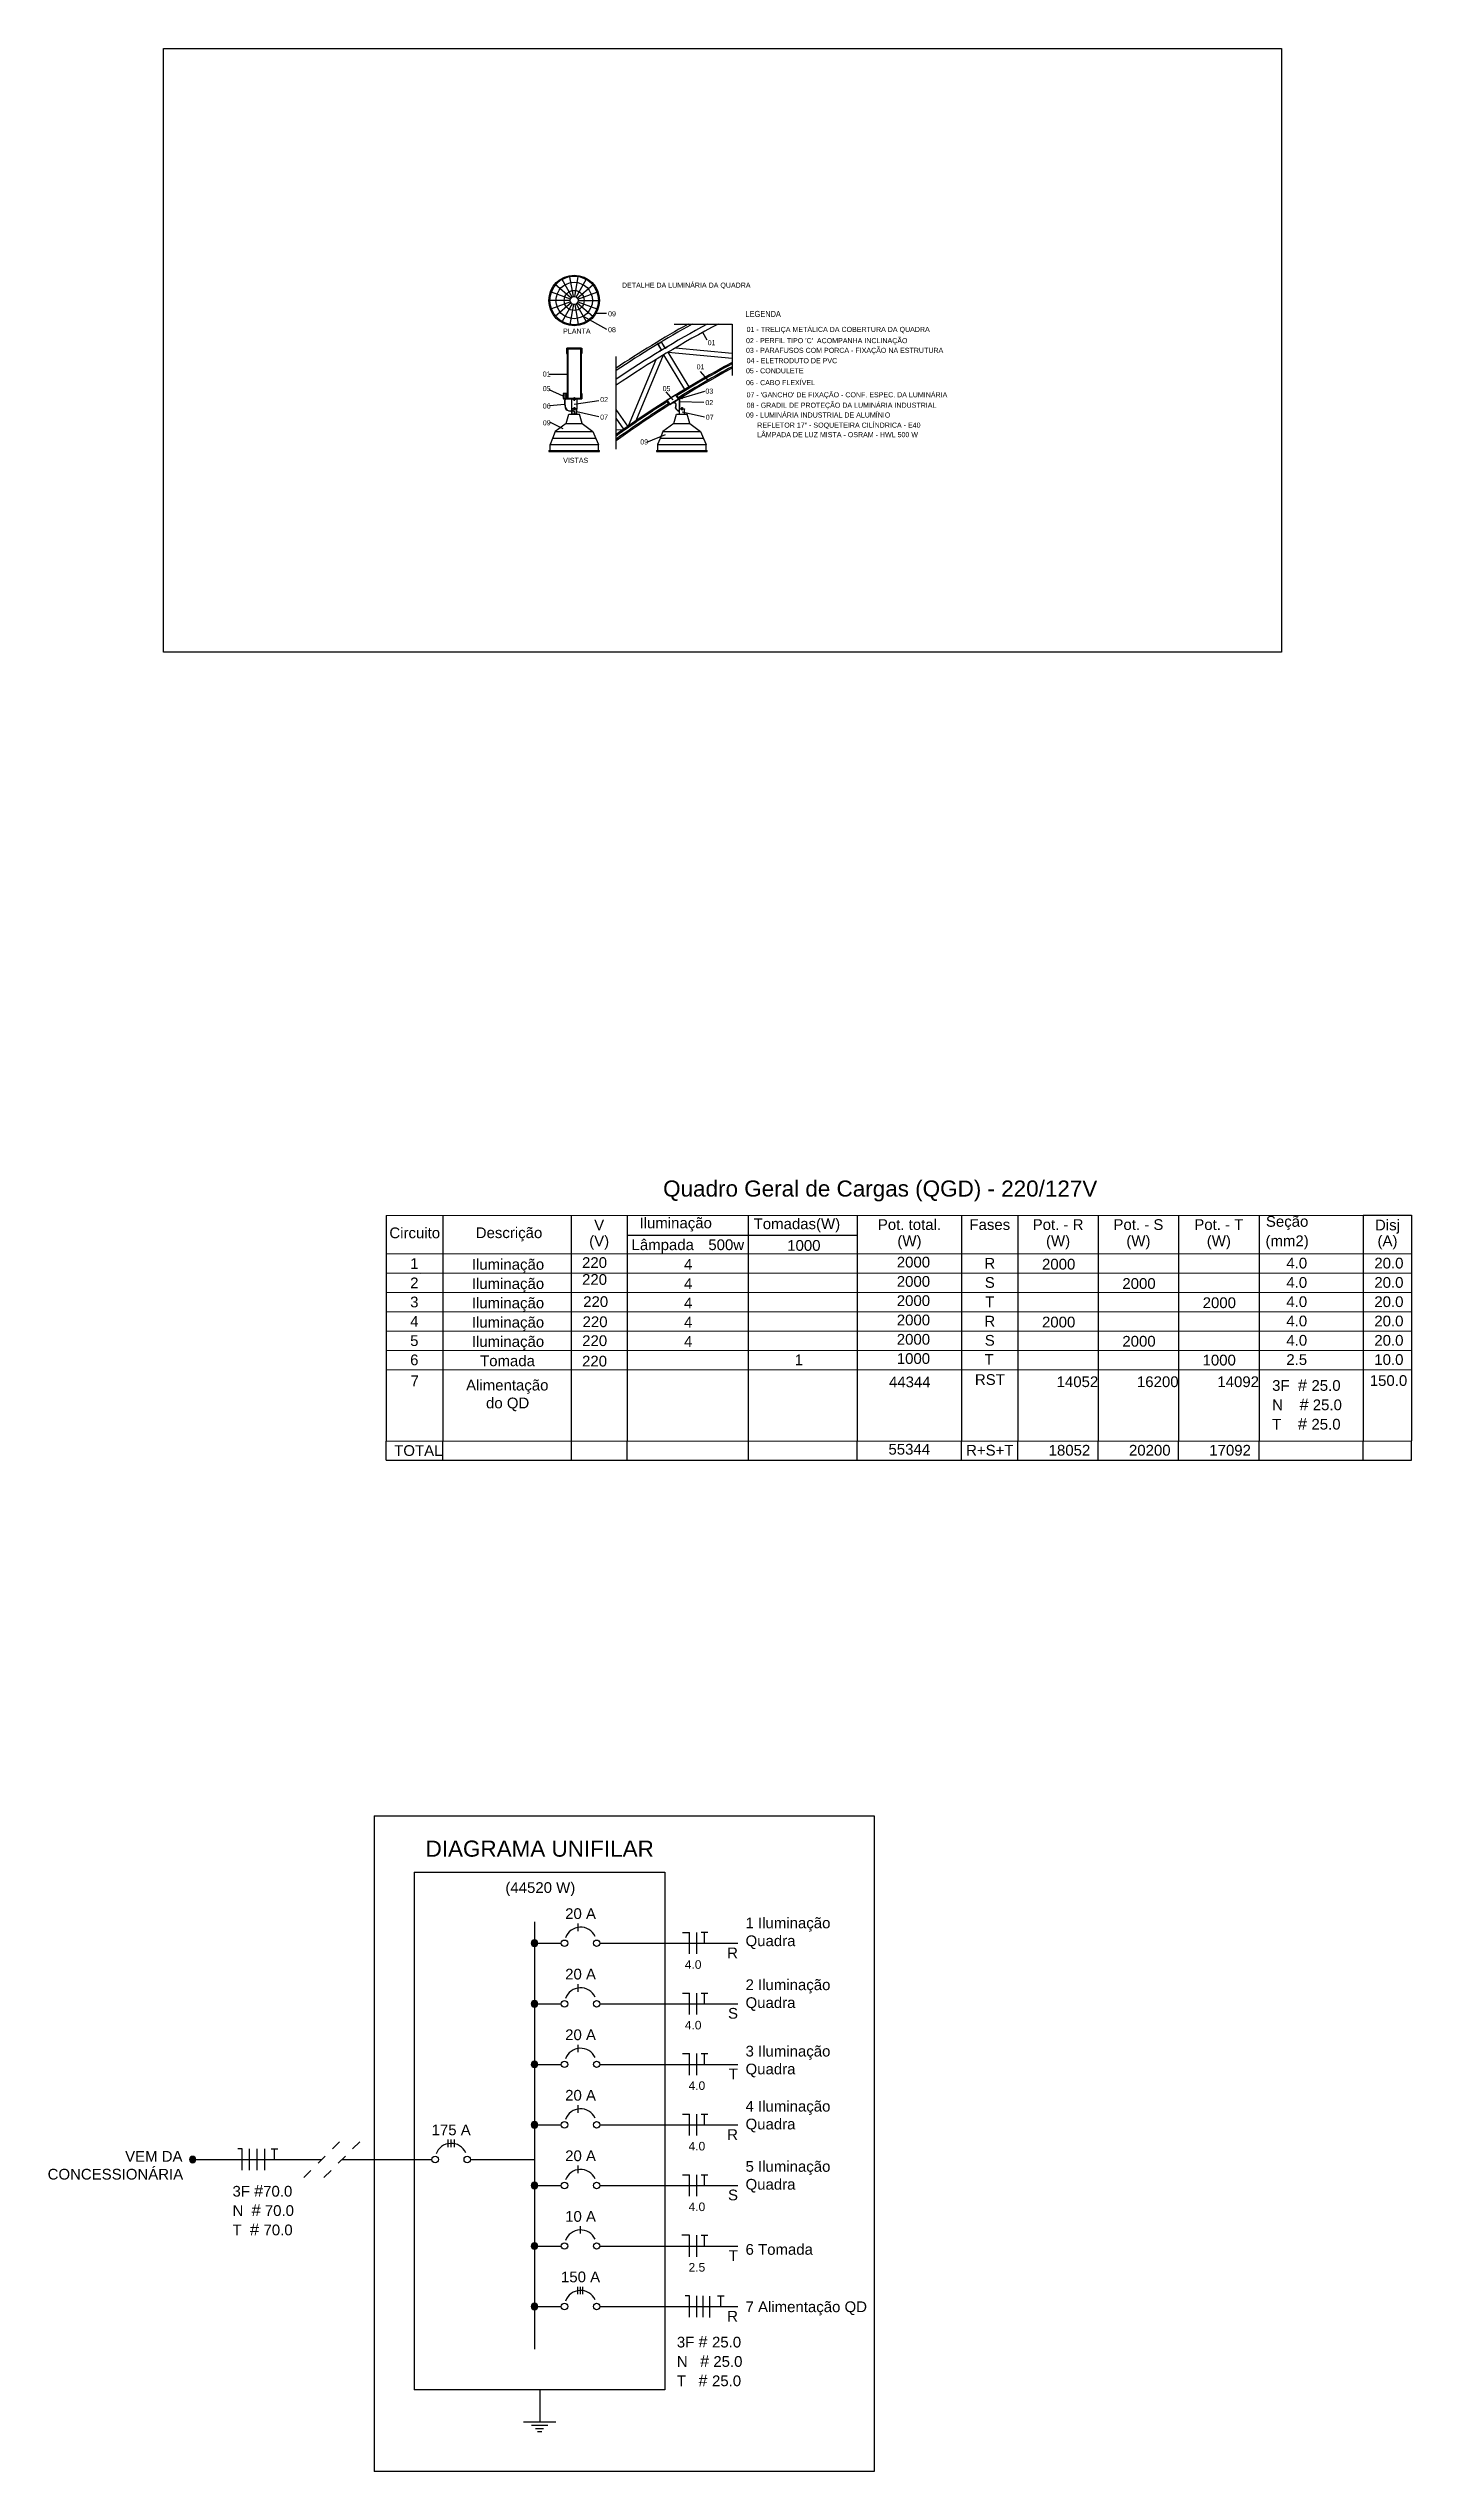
# Model space of a CAD drawing. Header units: inches. Extents: x 3 to 194, y 29 to 128.
# Drawn here: x 107.73 to 121.2, y 70.14 to 94.08 of the extents above; entities that cross this region are included whole.
import ezdxf

# ---------------------------------------------------------------- set-up
doc = ezdxf.new("R2010")
doc.units = ezdxf.units.IN
doc.header["$MEASUREMENT"] = 0
for name, pattern in [('CONTINU', [0]), ('DASHDOT2', [0.5, 0.25, -0.125, 0, -0.125]), ('DASHED', [0.75, 0.5, -0.25]), ('HIDDEN', [0.375, 0.25, -0.125])]:
    doc.linetypes.add(name, pattern=pattern)
for name, color, linetype in [('cobertura', 4, 'Continuous'), ('COTA', 1, 'Continuous'), ('COTAS', 1, 'Continuous'), ('DI-Barramento', 6, 'Continuous'), ('DI-Disjuntor', 1, 'Continuous'), ('DI-Fios', 3, 'Continuous'), ('DI-Linhas_do_diagrama', 9, 'Continuous'), ('DI-Linhas_do_quadro', 1, 'Continuous'), ('DI-Textos_do_diagrama', 7, 'Continuous'), ('DI-Textos_do_quadro', 2, 'Continuous'), ('DI-Título_do_quadro', 1, 'Continuous'), ('EL-Condutos', 2, 'Continuous'), ('EST-MET-VISTA1', 1, 'Continuous'), ('HACHURA', 1, 'Continuous'), ('LUMINÁRIA QUADRA', 1, 'Continuous'), ('OBSERVAÇÕES', 2, 'Continuous'), ('P-SIMBOL', 5, 'Continuous')]:
    doc.layers.add(name, color=color, linetype=linetype)
doc.layers.add('VP', color=9, linetype='Continuous', plot=False)
doc.styles.add('ARIAL', font='arial.ttf')
doc.styles.add('AVELAR', font='arial.ttf')

msp = doc.modelspace()

# ---------------------------------------------------------------- texts
at = {"layer": 'DI-Textos_do_diagrama', "color": 3, "insert": (111.345, 75.822), "char_height": 0.1059, "width": 2.47661, "attachment_point": 7, "line_spacing_factor": 0.9, "style": 'ARIAL'}
msp.add_mtext('\\pi0.90013;(44520 W)', dxfattribs=at)
at = {"layer": 'DI-Textos_do_diagrama', "color": 2, "line_spacing_factor": 0.9, "style": 'ARIAL'}
for s, insert, char_height, width, attachment_point in [('20 A', (112.988, 75.595), 0.1059, 0.61358, 8), ('4.0', (114.101, 75.103), 0.0847, 0.32838, 8), ('R', (114.544, 75.208), 0.106, 0.21519, 9), ('20 A', (112.988, 74.997), 0.1059, 0.61358, 8), ('S', (114.544, 74.61), 0.106, 0.19919, 9), ('20 A', (112.988, 74.398), 0.1059, 0.61358, 8), ('4.0', (114.101, 74.504), 0.0847, 0.32838, 8), ('4.0', (114.138, 73.906), 0.0847, 0.13135, 8), ('T', (114.544, 74.012), 0.106, 0.19919, 9), ('20 A', (112.988, 73.8), 0.1059, 0.61358, 8), ('175 A', (111.709, 73.458), 0.1059, 0.61358, 8), ('R', (114.544, 73.413), 0.106, 0.18175, 9), ('20 A', (112.988, 73.202), 0.1059, 0.61358, 8), ('4.0', (114.138, 73.308), 0.0847, 0.13135, 8), ('4.0', (114.138, 72.709), 0.0847, 0.13135, 8), ('S', (114.544, 72.815), 0.106, 0.19919, 9), ('10 A', (112.988, 72.603), 0.1059, 0.61358, 8), ('T', (114.544, 72.217), 0.106, 0.18175, 9), ('150 A', (112.988, 72.005), 0.1059, 0.61358, 8), ('2.5', (114.138, 72.111), 0.0847, 0.13135, 8), ('R', (114.544, 71.618), 0.106, 0.21519, 9)]:
    msp.add_mtext(s, dxfattribs=dict(at, insert=insert, char_height=char_height, width=width, attachment_point=attachment_point))
at = {"layer": 'DI-Textos_do_diagrama', "color": 2, "char_height": 0.1059, "attachment_point": 7, "style": 'ARIAL'}
for s, insert in [('1 Iluminação\\PQuadra', (114.619, 75.299)), ('2 Iluminação\\PQuadra', (114.619, 74.688)), ('3 Iluminação\\PQuadra', (114.619, 74.032)), ('4 Iluminação\\PQuadra', (114.619, 73.488)), ('5 Iluminação\\PQuadra', (114.619, 72.893)), ('6 Tomada', (114.619, 72.277)), ('\\pt0.2118;7 Alimentação QD', (114.619, 71.679))]:
    msp.add_mtext_dynamic_manual_height_columns(s, width=3.55766, gutter_width=1, heights=[0], dxfattribs=dict(at, insert=insert))
at = {"layer": 'DI-Textos_do_quadro', "linetype": 'CONTINU', "style": 'ARIAL'}
for s, p in [('Iluminação', (113.571, 82.422)), ('220', (113.003, 82.03)), ('Lâmpada', (113.492, 82.206)), ('220', (113.003, 81.863)), ('220', (113.014, 81.644)), ('220', (113.008, 81.445)), ('220', (113.004, 81.258)), ('220', (113.003, 81.056))]:
    msp.add_text(s, height=0.1059, dxfattribs=at).set_placement(p)
at = {"layer": 'DI-Textos_do_quadro', "line_spacing_factor": 0.9, "style": 'ARIAL'}
for s, insert, char_height, width, attachment_point in [('Circuito', (111.349, 82.322), 0.1059, 0.56133, 8), ('Descrição', (112.281, 82.292), 0.1059, 1.22824, 8), ('V', (113.172, 82.401), 0.106, 0.19919, 8), ('Pot. total.', (116.239, 82.404), 0.1059, 1.2606, 8), ('Fases', (117.033, 82.404), 0.1059, 0.81277, 8), ('Pot. - R', (117.708, 82.404), 0.1059, 1.01051, 8), ('Pot. - S', (118.502, 82.404), 0.1059, 0.99452, 8), ('Pot. - T', (119.297, 82.404), 0.1059, 0.97707, 8), ('Seção', (119.972, 82.404), 0.1059, 0.84621, 8), ('Disj', (120.964, 82.369), 0.1059, 0.49726, 8), ('(V)', (113.172, 82.211), 0.1059, 0.39694, 8), ('2000', (116.443, 82.033), 0.1059, 0.49726, 9), ('(W)', (116.239, 82.213), 0.1059, 0.47836, 8), ('R', (117.033, 82.023), 0.106, 0.21519, 8), ('(W)', (117.708, 82.213), 0.1059, 0.47836, 8), ('(W)', (118.502, 82.213), 0.1059, 0.47836, 8), ('(W)', (119.297, 82.213), 0.1059, 0.47836, 8), ('(mm2)', (119.972, 82.213), 0.1059, 0.86075, 8), ('4.0', (120.17, 82.023), 0.1059, 0.41438, 9), ('20.0', (121.122, 82.023), 0.1059, 0.58014, 9), ('(A)', (120.964, 82.213), 0.1059, 0.39694, 8), ('2', (111.345, 81.829), 0.106, 0.16575, 8), ('1', (111.345, 82.02), 0.106, 0.16575, 8), ('2000', (116.443, 81.842), 0.1059, 0.49726, 9), ('S', (117.033, 81.832), 0.106, 0.19919, 8), ('4.0', (120.17, 81.832), 0.1059, 0.41438, 9), ('20.0', (121.122, 81.832), 0.1059, 0.58014, 9), ('3', (111.345, 81.639), 0.106, 0.16575, 8), ('2000', (116.443, 81.652), 0.1059, 0.66301, 9), ('T', (117.033, 81.642), 0.106, 0.19919, 8), ('4.0', (120.17, 81.642), 0.1059, 0.16575, 9), ('20.0', (121.122, 81.642), 0.1059, 0.58014, 9), ('4', (111.345, 81.448), 0.106, 0.16575, 8), ('2000', (116.443, 81.461), 0.1059, 0.66301, 9), ('R', (117.033, 81.451), 0.106, 0.18175, 8), ('4.0', (120.17, 81.451), 0.1059, 0.16575, 9), ('20.0', (121.122, 81.451), 0.1059, 0.58014, 9), ('5', (111.345, 81.257), 0.106, 0.16575, 8), ('6', (111.345, 81.067), 0.106, 0.16575, 8), ('2000', (116.443, 81.27), 0.1059, 0.66301, 9), ('1000', (116.443, 81.08), 0.1059, 0.66301, 9), ('  T', (116.985, 81.073), 0.1059, 0.3555, 8), ('S', (117.033, 81.26), 0.106, 0.19919, 8), ('4.0', (120.17, 81.26), 0.1059, 0.16575, 9), ('2.5', (120.17, 81.07), 0.1059, 0.16575, 9), ('20.0', (121.122, 81.26), 0.1059, 0.58014, 9), ('10.0', (121.122, 81.07), 0.1059, 0.58014, 9), ('14052', (118.105, 80.851), 0.1059, 0.79425, 9), ('16200', (118.899, 80.851), 0.1059, 0.79425, 9), ('14092', (119.694, 80.851), 0.1059, 0.79425, 9), ('TOTAL', (111.146, 80.171), 0.1059, 0.95962, 7), ('55344', (116.443, 80.184), 0.1059, 0.82877, 9), ('R+S+T', (117.033, 80.174), 0.1059, 0.94508, 8), ('18052', (118.026, 80.174), 0.1059, 0.82877, 9), ('20200', (118.82, 80.174), 0.1059, 0.82877, 9), ('17092', (119.614, 80.174), 0.1059, 0.82877, 9)]:
    msp.add_mtext(s, dxfattribs=dict(at, insert=insert, char_height=char_height, width=width, attachment_point=attachment_point))
at = {"layer": 'DI-Textos_do_quadro', "linetype": 'CONTINU', "attachment_point": 1, "style": 'ARIAL'}
for s, width, gutter_width, heights, insert, char_height in [('{\\f@Arial Unicode MS|b0|i0|c0|p34;Tomadas(W) }', 1.54884, 1, [0], (114.699, 82.519), 0.1059), ('500w{\\C0; \\P} ', 0.61011, 1, [0], (114.251, 82.312), 0.1059), ('\\pi0.38578;1000', 1.07749, 1, [0], (114.645, 82.305), 0.1059), ('\\pi0.28496;Iluminação', 1.26608, 1, [0.19], (111.628, 82.118), 0.1059), ('\\pi0.28496;Iluminação', 1.26608, 1, [0.19], (111.628, 81.928), 0.1059), ('\\pi0.56103;4', 1.19531, 1, [0], (113.45, 82.119), 0.1059), ('\\pi0.56103;4', 1.19531, 1, [0], (113.45, 81.928), 0.1059), ('\\pi0.23822;2000', 0.79414, 1, [0], (117.311, 82.12), 0.1059), ('\\pi0.23828;2000', 0.79425, 1, [0], (118.105, 81.929), 0.1059), ('\\pi0.28496;Iluminação', 1.26608, 1, [0.19], (111.628, 81.737), 0.1059), ('\\pi0.56103;4', 1.19531, 1, [0], (113.45, 81.737), 0.1059), ('\\pi0.23828;2000', 0.79425, 1, [0], (118.899, 81.739), 0.1059), ('\\pi0.28496;Iluminação', 1.26608, 1, [0.19], (111.628, 81.546), 0.1059), ('\\pi0.56103;4', 1.19531, 1, [0], (113.45, 81.547), 0.1059), ('\\pi0.23822;2000', 0.79414, 1, [0], (117.311, 81.548), 0.1059), ('\\pi0.28496;Iluminação', 1.26608, 1, [0.19], (111.628, 81.356), 0.1059), ('\\pi0.36658;Tomada', 1.26613, 1, [0.19], (111.628, 81.165), 0.1059), ('\\pi0.56103;4', 1.19531, 1, [0], (113.45, 81.356), 0.1059), ('1', 0.70366, 1, [0], (115.105, 81.175), 0.106), ('\\pi0.23828;2000', 0.79425, 1, [0], (118.105, 81.358), 0.1059), ('\\pi0.24416;1000', 0.79425, 1, [0], (118.892, 81.172), 0.1059), ('7 ', 0.66861, 1, [0], (111.308, 80.967), 0.1059), ('\\pi0.22879;Alimentação\\P\\pi0.42578;do QD', 1.26621, 1.412, [0.448], (111.628, 80.925), 0.1059), ('RST', 0.73367, 1, [0], (116.886, 80.98), 0.1059), ('3F  {\\H1.0833x;# }25.0\\PN    {\\H1.0833x;#} 25.0\\PT    {\\H1.0833x;# }25.0', 1.31304, 1, [0], (119.824, 80.93), 0.1059), ('150.0', 0.51774, 1, [0], (120.789, 80.97), 0.1059), ('\\pi0.50349;VEM DA\\P\\pi-0.26251;CONCESSIONÁRIA', 1.07027, 1, [0], (107.983, 73.304), 0.1059), ('3F {\\H1.0833x;#}70.0\\PN  {\\H1.0833x;#} 70.0\\PT  {\\H1.0833x;# }70.0', 1.31304, 1, [0], (109.548, 72.968), 0.1059), ('3F {\\H1.0833x;# }25.0\\PN   {\\H1.0833x;#} 25.0\\PT   {\\H1.0833x;# }25.0', 1.31304, 1, [0], (113.94, 71.477), 0.1059)]:
    msp.add_mtext_dynamic_manual_height_columns(s, width=width, gutter_width=gutter_width, heights=heights, dxfattribs=dict(at, insert=insert, char_height=char_height))
at = {"layer": 'DI-Textos_do_quadro', "insert": (116.448, 80.849), "char_height": 0.1059, "attachment_point": 9, "style": 'ARIAL'}
msp.add_mtext_dynamic_manual_height_columns('44344 ', width=1.02416, gutter_width=1, heights=[0], dxfattribs=at)
at = {"layer": 'DI-Título_do_quadro', "color": 3, "insert": (115.95, 82.687), "char_height": 0.15885, "width": 9.7631, "attachment_point": 8, "line_spacing_factor": 0.9, "style": 'ARIAL'}
msp.add_mtext('Quadro Geral de Cargas (QGD) - 220/127V', dxfattribs=at)
at = {"layer": 'DI-Título_do_quadro', "color": 3, "insert": (112.584, 76.21), "char_height": 0.15885, "attachment_point": 8, "style": 'ARIAL'}
msp.add_mtext_dynamic_manual_height_columns('DIAGRAMA UNIFILAR', width=8.96026, gutter_width=1, heights=[0], dxfattribs=at)
at = {"layer": 'OBSERVAÇÕES', "color": 2, "style": 'AVELAR', "width": 0.8}
for s, height, p in [('DETALHE DA LUMINÁRIA DA QUADRA ', 0.05, (113.397, 91.716)), ('09', 0.05, (113.26, 91.433)), ('LEGENDA ', 0.06, (114.618, 91.427)), ('PLANTA ', 0.05, (112.816, 91.262)), ('08', 0.05, (113.26, 91.276)), ("02 - PERFIL TIPO 'C'  ACOMPANHA INCLINAÇÃO", 0.05, (114.623, 91.168)), ('01 - TRELIÇA METÁLICA DA COBERTURA DA QUADRA', 0.05, (114.629, 91.279)), ('01', 0.05, (114.244, 91.148)), ('03 - PARAFUSOS COM PORCA - FIXAÇÃO NA ESTRUTURA', 0.05, (114.623, 91.072)), ('04 - ELETRODUTO DE PVC', 0.05, (114.629, 90.97)), ('01', 0.05, (112.615, 90.838)), ('01', 0.05, (114.135, 90.909)), ('05 - CONDULETE ', 0.05, (114.623, 90.87)), ('06 - CABO FLEXÍVEL ', 0.05, (114.623, 90.753)), ('05', 0.05, (112.615, 90.694)), ('06', 0.05, (112.615, 90.522)), ('02', 0.05, (113.182, 90.586)), ('05', 0.05, (113.799, 90.694)), ('03', 0.05, (114.222, 90.669)), ('02', 0.05, (114.222, 90.556)), ("07 - 'GANCHO' DE FIXAÇÃO - CONF. ESPEC. DA LUMINÁRIA  ", 0.05, (114.629, 90.633)), ('08 - GRADIL DE PROTEÇÃO DA LUMINÁRIA INDUSTRIAL ', 0.05, (114.629, 90.53)), ('09', 0.05, (112.615, 90.356)), ('07', 0.05, (113.182, 90.412)), ('07', 0.05, (114.226, 90.411)), ('09 - LUMINÁRIA INDUSTRIAL DE ALUMÍNIO', 0.05, (114.623, 90.433)), ('REFLETOR 17" - SOQUETEIRA CILÍNDRICA - E40', 0.05, (114.734, 90.333)), ('LÂMPADA DE LUZ MISTA - OSRAM - HWL 500 W   ', 0.05, (114.734, 90.239)), ('VISTAS', 0.05, (112.816, 89.985)), ('09', 0.05, (113.578, 90.167))]:
    msp.add_text(s, height=height, dxfattribs=at).set_placement(p)

# ---------------------------------------------------------------- hatches: boundary and pattern name
at = {"layer": 'DI-Linhas_do_diagrama', "linetype": 'Continuous'}
for points in [[(112.564, 75.357), (112.564, 75.359), (112.564, 75.362), (112.563, 75.365), (112.562, 75.367), (112.561, 75.37), (112.56, 75.372), (112.559, 75.375), (112.557, 75.377), (112.555, 75.379), (112.553, 75.381), (112.551, 75.383), (112.549, 75.384), (112.546, 75.385), (112.544, 75.386), (112.541, 75.387), (112.538, 75.388), (112.535, 75.388), (112.533, 75.388), (112.53, 75.388), (112.527, 75.388), (112.524, 75.387), (112.522, 75.386), (112.519, 75.385), (112.517, 75.384), (112.514, 75.383), (112.512, 75.381), (112.51, 75.379), (112.508, 75.377), (112.507, 75.375), (112.505, 75.372), (112.504, 75.37), (112.503, 75.367), (112.502, 75.365), (112.501, 75.362), (112.501, 75.359), (112.501, 75.357), (112.533, 75.357)], [(112.501, 75.357), (112.501, 75.354), (112.501, 75.351), (112.502, 75.348), (112.503, 75.346), (112.504, 75.343), (112.505, 75.341), (112.507, 75.338), (112.508, 75.336), (112.51, 75.334), (112.512, 75.332), (112.514, 75.331), (112.517, 75.329), (112.519, 75.328), (112.522, 75.327), (112.524, 75.326), (112.527, 75.325), (112.53, 75.325), (112.533, 75.325), (112.535, 75.325), (112.538, 75.325), (112.541, 75.326), (112.544, 75.327), (112.546, 75.328), (112.549, 75.329), (112.551, 75.331), (112.553, 75.332), (112.555, 75.334), (112.557, 75.336), (112.559, 75.338), (112.56, 75.341), (112.561, 75.343), (112.562, 75.346), (112.563, 75.348), (112.564, 75.351), (112.564, 75.354), (112.564, 75.357), (112.533, 75.357)], [(112.564, 74.758), (112.564, 74.761), (112.564, 74.764), (112.563, 74.766), (112.562, 74.769), (112.561, 74.772), (112.56, 74.774), (112.559, 74.776), (112.557, 74.779), (112.555, 74.781), (112.553, 74.783), (112.551, 74.784), (112.549, 74.786), (112.546, 74.787), (112.544, 74.788), (112.541, 74.789), (112.538, 74.79), (112.535, 74.79), (112.533, 74.79), (112.53, 74.79), (112.527, 74.79), (112.524, 74.789), (112.522, 74.788), (112.519, 74.787), (112.517, 74.786), (112.514, 74.784), (112.512, 74.783), (112.51, 74.781), (112.508, 74.779), (112.507, 74.776), (112.505, 74.774), (112.504, 74.772), (112.503, 74.769), (112.502, 74.766), (112.501, 74.764), (112.501, 74.761), (112.501, 74.758), (112.533, 74.758)], [(112.501, 74.758), (112.501, 74.755), (112.501, 74.753), (112.502, 74.75), (112.503, 74.747), (112.504, 74.745), (112.505, 74.742), (112.507, 74.74), (112.508, 74.738), (112.51, 74.736), (112.512, 74.734), (112.514, 74.732), (112.517, 74.731), (112.519, 74.729), (112.522, 74.728), (112.524, 74.728), (112.527, 74.727), (112.53, 74.727), (112.533, 74.726), (112.535, 74.727), (112.538, 74.727), (112.541, 74.728), (112.544, 74.728), (112.546, 74.729), (112.549, 74.731), (112.551, 74.732), (112.553, 74.734), (112.555, 74.736), (112.557, 74.738), (112.559, 74.74), (112.56, 74.742), (112.561, 74.745), (112.562, 74.747), (112.563, 74.75), (112.564, 74.753), (112.564, 74.755), (112.564, 74.758), (112.533, 74.758)], [(112.564, 74.16), (112.564, 74.163), (112.564, 74.165), (112.563, 74.168), (112.562, 74.171), (112.561, 74.173), (112.56, 74.176), (112.559, 74.178), (112.557, 74.18), (112.555, 74.182), (112.553, 74.184), (112.551, 74.186), (112.549, 74.187), (112.546, 74.189), (112.544, 74.19), (112.541, 74.191), (112.538, 74.191), (112.535, 74.192), (112.533, 74.192), (112.53, 74.192), (112.527, 74.191), (112.524, 74.191), (112.522, 74.19), (112.519, 74.189), (112.517, 74.187), (112.514, 74.186), (112.512, 74.184), (112.51, 74.182), (112.508, 74.18), (112.507, 74.178), (112.505, 74.176), (112.504, 74.173), (112.503, 74.171), (112.502, 74.168), (112.501, 74.165), (112.501, 74.163), (112.501, 74.16), (112.533, 74.16)], [(112.501, 74.16), (112.501, 74.157), (112.501, 74.154), (112.502, 74.152), (112.503, 74.149), (112.504, 74.147), (112.505, 74.144), (112.507, 74.142), (112.508, 74.14), (112.51, 74.137), (112.512, 74.136), (112.514, 74.134), (112.517, 74.132), (112.519, 74.131), (112.522, 74.13), (112.524, 74.129), (112.527, 74.129), (112.53, 74.128), (112.533, 74.128), (112.535, 74.128), (112.538, 74.129), (112.541, 74.129), (112.544, 74.13), (112.546, 74.131), (112.549, 74.132), (112.551, 74.134), (112.553, 74.136), (112.555, 74.137), (112.557, 74.14), (112.559, 74.142), (112.56, 74.144), (112.561, 74.147), (112.562, 74.149), (112.563, 74.152), (112.564, 74.154), (112.564, 74.157), (112.564, 74.16), (112.533, 74.16)], [(112.564, 73.562), (112.564, 73.564), (112.564, 73.567), (112.563, 73.57), (112.562, 73.572), (112.561, 73.575), (112.56, 73.577), (112.559, 73.58), (112.557, 73.582), (112.555, 73.584), (112.553, 73.586), (112.551, 73.588), (112.549, 73.589), (112.546, 73.59), (112.544, 73.591), (112.541, 73.592), (112.538, 73.593), (112.535, 73.593), (112.533, 73.593), (112.53, 73.593), (112.527, 73.593), (112.524, 73.592), (112.522, 73.591), (112.519, 73.59), (112.517, 73.589), (112.514, 73.588), (112.512, 73.586), (112.51, 73.584), (112.508, 73.582), (112.507, 73.58), (112.505, 73.577), (112.504, 73.575), (112.503, 73.572), (112.502, 73.57), (112.501, 73.567), (112.501, 73.564), (112.501, 73.562), (112.533, 73.562)], [(112.501, 73.562), (112.501, 73.559), (112.501, 73.556), (112.502, 73.553), (112.503, 73.551), (112.504, 73.548), (112.505, 73.546), (112.507, 73.543), (112.508, 73.541), (112.51, 73.539), (112.512, 73.537), (112.514, 73.536), (112.517, 73.534), (112.519, 73.533), (112.522, 73.532), (112.524, 73.531), (112.527, 73.53), (112.53, 73.53), (112.533, 73.53), (112.535, 73.53), (112.538, 73.53), (112.541, 73.531), (112.544, 73.532), (112.546, 73.533), (112.549, 73.534), (112.551, 73.536), (112.553, 73.537), (112.555, 73.539), (112.557, 73.541), (112.559, 73.543), (112.56, 73.546), (112.561, 73.548), (112.562, 73.551), (112.563, 73.553), (112.564, 73.556), (112.564, 73.559), (112.564, 73.562), (112.533, 73.562)], [(109.186, 73.219), (109.185, 73.222), (109.185, 73.225), (109.184, 73.228), (109.184, 73.23), (109.183, 73.233), (109.181, 73.235), (109.18, 73.238), (109.178, 73.24), (109.176, 73.242), (109.174, 73.244), (109.172, 73.245), (109.17, 73.247), (109.167, 73.248), (109.165, 73.249), (109.162, 73.25), (109.159, 73.251), (109.157, 73.251), (109.154, 73.251), (109.151, 73.251), (109.148, 73.251), (109.146, 73.25), (109.143, 73.249), (109.14, 73.248), (109.138, 73.247), (109.136, 73.245), (109.133, 73.244), (109.131, 73.242), (109.129, 73.24), (109.128, 73.238), (109.126, 73.235), (109.125, 73.233), (109.124, 73.23), (109.123, 73.228), (109.122, 73.225), (109.122, 73.222), (109.122, 73.219), (109.154, 73.219)], [(109.122, 73.219), (109.122, 73.217), (109.122, 73.214), (109.123, 73.211), (109.124, 73.208), (109.125, 73.206), (109.126, 73.203), (109.128, 73.201), (109.129, 73.199), (109.131, 73.197), (109.133, 73.195), (109.136, 73.193), (109.138, 73.192), (109.14, 73.191), (109.143, 73.189), (109.146, 73.189), (109.148, 73.188), (109.151, 73.188), (109.154, 73.188), (109.157, 73.188), (109.159, 73.188), (109.162, 73.189), (109.165, 73.189), (109.167, 73.191), (109.17, 73.192), (109.172, 73.193), (109.174, 73.195), (109.176, 73.197), (109.178, 73.199), (109.18, 73.201), (109.181, 73.203), (109.183, 73.206), (109.184, 73.208), (109.184, 73.211), (109.185, 73.214), (109.185, 73.217), (109.186, 73.219), (109.154, 73.219)], [(112.564, 72.963), (112.564, 72.966), (112.564, 72.969), (112.563, 72.971), (112.562, 72.974), (112.561, 72.977), (112.56, 72.979), (112.559, 72.981), (112.557, 72.984), (112.555, 72.986), (112.553, 72.988), (112.551, 72.989), (112.549, 72.991), (112.546, 72.992), (112.544, 72.993), (112.541, 72.994), (112.538, 72.995), (112.535, 72.995), (112.533, 72.995), (112.53, 72.995), (112.527, 72.995), (112.524, 72.994), (112.522, 72.993), (112.519, 72.992), (112.517, 72.991), (112.514, 72.989), (112.512, 72.988), (112.51, 72.986), (112.508, 72.984), (112.507, 72.981), (112.505, 72.979), (112.504, 72.977), (112.503, 72.974), (112.502, 72.971), (112.501, 72.969), (112.501, 72.966), (112.501, 72.963), (112.533, 72.963)], [(112.501, 72.963), (112.501, 72.96), (112.501, 72.958), (112.502, 72.955), (112.503, 72.952), (112.504, 72.95), (112.505, 72.947), (112.507, 72.945), (112.508, 72.943), (112.51, 72.941), (112.512, 72.939), (112.514, 72.937), (112.517, 72.936), (112.519, 72.934), (112.522, 72.933), (112.524, 72.933), (112.527, 72.932), (112.53, 72.932), (112.533, 72.931), (112.535, 72.932), (112.538, 72.932), (112.541, 72.933), (112.544, 72.933), (112.546, 72.934), (112.549, 72.936), (112.551, 72.937), (112.553, 72.939), (112.555, 72.941), (112.557, 72.943), (112.559, 72.945), (112.56, 72.947), (112.561, 72.95), (112.562, 72.952), (112.563, 72.955), (112.564, 72.958), (112.564, 72.96), (112.564, 72.963), (112.533, 72.963)], [(112.564, 72.365), (112.564, 72.368), (112.564, 72.37), (112.563, 72.373), (112.562, 72.376), (112.561, 72.378), (112.56, 72.381), (112.559, 72.383), (112.557, 72.385), (112.555, 72.387), (112.553, 72.389), (112.551, 72.391), (112.549, 72.392), (112.546, 72.394), (112.544, 72.395), (112.541, 72.396), (112.538, 72.396), (112.535, 72.397), (112.533, 72.397), (112.53, 72.397), (112.527, 72.396), (112.524, 72.396), (112.522, 72.395), (112.519, 72.394), (112.517, 72.392), (112.514, 72.391), (112.512, 72.389), (112.51, 72.387), (112.508, 72.385), (112.507, 72.383), (112.505, 72.381), (112.504, 72.378), (112.503, 72.376), (112.502, 72.373), (112.501, 72.37), (112.501, 72.368), (112.501, 72.365), (112.533, 72.365)], [(112.501, 72.365), (112.501, 72.362), (112.501, 72.359), (112.502, 72.357), (112.503, 72.354), (112.504, 72.351), (112.505, 72.349), (112.507, 72.347), (112.508, 72.345), (112.51, 72.342), (112.512, 72.341), (112.514, 72.339), (112.517, 72.337), (112.519, 72.336), (112.522, 72.335), (112.524, 72.334), (112.527, 72.334), (112.53, 72.333), (112.533, 72.333), (112.535, 72.333), (112.538, 72.334), (112.541, 72.334), (112.544, 72.335), (112.546, 72.336), (112.549, 72.337), (112.551, 72.339), (112.553, 72.341), (112.555, 72.342), (112.557, 72.345), (112.559, 72.347), (112.56, 72.349), (112.561, 72.351), (112.562, 72.354), (112.563, 72.357), (112.564, 72.359), (112.564, 72.362), (112.564, 72.365), (112.533, 72.365)], [(112.564, 71.767), (112.564, 71.769), (112.564, 71.772), (112.563, 71.775), (112.562, 71.777), (112.561, 71.78), (112.56, 71.782), (112.559, 71.785), (112.557, 71.787), (112.555, 71.789), (112.553, 71.791), (112.551, 71.793), (112.549, 71.794), (112.546, 71.795), (112.544, 71.796), (112.541, 71.797), (112.538, 71.798), (112.535, 71.798), (112.533, 71.798), (112.53, 71.798), (112.527, 71.798), (112.524, 71.797), (112.522, 71.796), (112.519, 71.795), (112.517, 71.794), (112.514, 71.793), (112.512, 71.791), (112.51, 71.789), (112.508, 71.787), (112.507, 71.785), (112.505, 71.782), (112.504, 71.78), (112.503, 71.777), (112.502, 71.775), (112.501, 71.772), (112.501, 71.769), (112.501, 71.767), (112.533, 71.767)], [(112.501, 71.767), (112.501, 71.764), (112.501, 71.761), (112.502, 71.758), (112.503, 71.756), (112.504, 71.753), (112.505, 71.751), (112.507, 71.748), (112.508, 71.746), (112.51, 71.744), (112.512, 71.742), (112.514, 71.741), (112.517, 71.739), (112.519, 71.738), (112.522, 71.737), (112.524, 71.736), (112.527, 71.735), (112.53, 71.735), (112.533, 71.735), (112.535, 71.735), (112.538, 71.735), (112.541, 71.736), (112.544, 71.737), (112.546, 71.738), (112.549, 71.739), (112.551, 71.741), (112.553, 71.742), (112.555, 71.744), (112.557, 71.746), (112.559, 71.748), (112.56, 71.751), (112.561, 71.753), (112.562, 71.756), (112.563, 71.758), (112.564, 71.761), (112.564, 71.764), (112.564, 71.767), (112.533, 71.767)]]:
    msp.add_hatch(color=1, dxfattribs=at).paths.add_polyline_path(points)

# ---------------------------------------------------------------- linework, layer by layer
at = {"color": 1}
for p, q in [((114.645, 82.552), (114.645, 80.131)), ((113.45, 82.355), (114.645, 82.355)), ((114.645, 82.355), (115.722, 82.355))]:
    msp.add_line(p, q, dxfattribs=at)
at = {"layer": 'cobertura', "color": 3}
for p, q in [((113.787, 91.101), (113.754, 91.155)), ((113.756, 91.162), (113.781, 91.178)), ((113.789, 91.101), (113.757, 91.154)), ((113.758, 91.161), (113.781, 91.175)), ((113.786, 91.099), (113.771, 91.089)), ((113.771, 91.089), (113.772, 91.087)), ((113.789, 91.098), (113.772, 91.087)), ((113.782, 91.094), (113.782, 91.094)), ((113.783, 91.095), (113.783, 91.095)), ((113.787, 91.173), (113.82, 91.119)), ((113.788, 91.176), (113.821, 91.122)), ((113.823, 91.119), (113.84, 91.129)), ((113.824, 91.121), (113.839, 91.131)), ((113.826, 91.121), (113.826, 91.121)), ((113.833, 91.125), (113.833, 91.125)), ((113.84, 91.129), (113.839, 91.131))]:
    msp.add_line(p, q, dxfattribs=at)
at = {"layer": 'cobertura', "color": 4}
msp.add_arc((119.491, 81.651), 11.106, 119.0861, 123.633, dxfattribs=at)
at = {"layer": 'cobertura', "color": 2}
msp.add_arc((119.491, 81.651), 11.126, 119.2707, 123.5646, dxfattribs=at)
at = {"layer": 'cobertura', "color": 3}
for centre, radius, start, end in [((113.758, 91.158), 0.005, 121.3399, 211.3399), ((113.761, 91.157), 0.005, 121.3399, 211.3399), ((113.784, 91.173), 0.005, 31.3399, 121.3399), ((113.783, 91.171), 0.005, 31.3399, 121.3399), ((113.785, 91.1), 0.002, 301.3399, 31.3399), ((113.788, 91.1), 0.002, 301.3399, 31.3399), ((113.822, 91.12), 0.002, 211.3399, 301.3399), ((113.823, 91.123), 0.002, 211.3399, 301.3399)]:
    msp.add_arc(centre, radius, start, end, dxfattribs=at)
at = {"layer": 'COTA'}
for points in [[(113.912, 91.357), (114.485, 91.357), (114.485, 90.85)], [(113.34, 90.12), (113.34, 91.035)]]:
    msp.add_lwpolyline(points, dxfattribs=at)
at = {"layer": 'COTAS'}
for p, q in [((113.142, 91.465), (113.246, 91.463)), ((113.015, 91.434), (113.246, 91.306)), ((114.238, 91.199), (114.196, 91.275)), ((112.677, 90.86), (112.856, 90.86)), ((114.242, 90.81), (114.174, 90.889)), ((112.815, 90.645), (112.679, 90.707)), ((112.683, 90.552), (112.83, 90.564)), ((112.898, 90.615), (112.898, 90.522)), ((112.921, 90.625), (112.921, 90.625)), ((112.921, 90.605), (112.921, 90.615)), ((112.921, 90.605), (112.931, 90.605)), ((112.921, 90.531), (112.921, 90.52)), ((112.921, 90.531), (112.931, 90.531)), ((112.921, 90.515), (112.921, 90.515)), ((112.925, 90.566), (113.168, 90.602)), ((112.931, 90.625), (112.931, 90.625)), ((112.931, 90.605), (112.931, 90.615)), ((112.931, 90.531), (112.931, 90.52)), ((112.931, 90.515), (112.931, 90.515)), ((112.951, 90.615), (112.951, 90.52)), ((113.902, 90.608), (113.834, 90.687)), ((113.85, 90.595), (113.844, 90.592)), ((113.859, 90.567), (113.844, 90.592)), ((113.866, 90.57), (113.859, 90.567)), ((113.901, 90.58), (113.905, 90.574)), ((113.93, 90.59), (113.905, 90.574)), ((113.926, 90.596), (113.93, 90.59)), ((113.935, 90.648), (113.941, 90.652)), ((113.957, 90.627), (113.941, 90.652)), ((113.951, 90.623), (113.957, 90.627)), ((113.965, 90.592), (114.208, 90.586)), ((113.989, 90.619), (113.983, 90.628)), ((113.985, 90.531), (113.985, 90.52)), ((113.985, 90.531), (113.995, 90.531)), ((113.989, 90.619), (113.997, 90.624)), ((114.213, 90.691), (113.992, 90.624)), ((113.997, 90.624), (113.992, 90.633)), ((113.995, 90.531), (113.995, 90.52)), ((112.815, 90.321), (112.684, 90.386)), ((112.95, 90.492), (113.168, 90.442)), ((113.991, 90.491), (114.212, 90.439)), ((113.824, 90.262), (113.641, 90.187))]:
    msp.add_line(p, q, dxfattribs=at)
at = {"layer": 'COTAS', "color": 253, "linetype": 'HIDDEN'}
for p, q in [((112.921, 90.625), (112.921, 90.615)), ((112.921, 90.52), (112.921, 90.515)), ((112.931, 90.625), (112.931, 90.615)), ((112.931, 90.52), (112.931, 90.515)), ((113.982, 90.63), (113.978, 90.636)), ((113.985, 90.52), (113.985, 90.515)), ((113.99, 90.636), (113.987, 90.641)), ((113.995, 90.52), (113.995, 90.515))]:
    msp.add_line(p, q, dxfattribs=at)
at = {"layer": 'COTAS'}
for points in [[(112.921, 90.625), (112.917, 90.625), (112.917, 90.629), (112.925, 90.629)], [(112.921, 90.515), (112.917, 90.515), (112.917, 90.511), (112.925, 90.511)], [(112.927, 90.629), (112.927, 90.628), (112.925, 90.628), (112.925, 90.629)], [(112.927, 90.511), (112.927, 90.512), (112.925, 90.512), (112.925, 90.511)], [(112.927, 90.629), (112.935, 90.629), (112.935, 90.625), (112.931, 90.625)], [(112.927, 90.511), (112.935, 90.511), (112.935, 90.515), (112.931, 90.515)]]:
    msp.add_lwpolyline(points, dxfattribs=at)
for points in [[(112.919, 90.615), (112.934, 90.615), (112.934, 90.609), (112.919, 90.609)], [(112.919, 90.521), (112.934, 90.521), (112.934, 90.527), (112.919, 90.527)], [(113.871, 90.562), (113.956, 90.614), (113.93, 90.657), (113.845, 90.604)], [(113.981, 90.626), (113.994, 90.634), (113.997, 90.629), (113.985, 90.621)], [(113.983, 90.521), (113.997, 90.521), (113.997, 90.527), (113.983, 90.527)]]:
    msp.add_lwpolyline(points, close=True, dxfattribs=at)
at = {"layer": 'COTAS', "color": 253, "linetype": 'HIDDEN'}
for points in [[(113.978, 90.636), (113.975, 90.634), (113.973, 90.637), (113.98, 90.642)], [(113.981, 90.643), (113.982, 90.641), (113.98, 90.64), (113.98, 90.642)], [(113.985, 90.515), (113.981, 90.515), (113.981, 90.511), (113.989, 90.511)], [(113.991, 90.511), (113.991, 90.512), (113.989, 90.512), (113.989, 90.511)], [(113.991, 90.511), (113.999, 90.511), (113.999, 90.515), (113.995, 90.515)]]:
    msp.add_lwpolyline(points, dxfattribs=at)
at = {"layer": 'COTAS', "color": 253, "linetype": 'DASHED'}
msp.add_lwpolyline([(113.981, 90.643), (113.988, 90.647), (113.99, 90.643), (113.987, 90.641)], dxfattribs=at)
at = {"layer": 'COTAS', "color": 3}
msp.add_circle((112.925, 91.59), 0.0386, dxfattribs=at)
at = {"layer": 'COTAS'}
for centre, radius, start, end in [((119.489, 81.654), 10.569, 118.2566, 121.6545), ((119.489, 81.654), 10.544, 118.3297, 121.6542), ((119.489, 81.654), 10.569, 122.2757, 125.5806), ((119.529, 81.596), 10.614, 122.294, 125.6724)]:
    msp.add_arc(centre, radius, start, end, dxfattribs=at)
msp.add_open_spline([(113.964, 90.489), (113.948, 90.5), (113.935, 90.509), (113.925, 90.532), (113.931, 90.547), (113.932, 90.566), (113.926, 90.574), (113.918, 90.582)], degree=3, knots=[0.0022701, 0.0022701, 0.0022701, 0.0022701, 0.0403851, 0.0403851, 0.0778963, 0.0778963, 0.1078162, 0.1078162, 0.1078162, 0.1078162], dxfattribs=at)
msp.add_spline([(113.964, 90.492), (113.93, 90.533), (113.934, 90.561), (113.92, 90.583)], degree=3, dxfattribs=at)
at = {"layer": 'DI-Barramento', "linetype": 'Continuous'}
msp.add_line((112.533, 75.568), (112.533, 71.344), dxfattribs=at)
at = {"layer": 'DI-Disjuntor', "linetype": 'Continuous'}
for p, q in [((111.678, 73.342), (111.678, 73.416)), ((111.709, 73.342), (111.709, 73.416)), ((111.741, 73.342), (111.741, 73.416)), ((112.988, 72.487), (112.988, 72.561)), ((112.962, 71.888), (112.962, 71.962)), ((112.988, 71.888), (112.988, 71.963)), ((113.012, 71.889), (113.012, 71.963))]:
    msp.add_line(p, q, dxfattribs=at)
for centre in [(112.829, 75.357), (113.147, 75.357), (112.829, 74.758), (113.147, 74.758), (112.829, 74.16), (113.147, 74.16), (112.829, 73.562), (113.147, 73.562), (111.551, 73.22), (111.868, 73.22), (112.829, 72.963), (113.147, 72.963), (112.829, 72.365), (113.147, 72.365), (112.829, 71.767), (113.147, 71.767)]:
    msp.add_circle(centre, 0.0318, dxfattribs=at)
for centre in [(112.988, 75.357), (112.988, 74.758), (112.988, 74.16), (112.988, 73.562), (111.709, 73.22), (112.988, 72.963), (112.988, 72.365), (112.988, 71.767)]:
    msp.add_arc(centre, 0.159, 25, 160, dxfattribs=at)
at = {"layer": 'DI-Fios', "linetype": 'Continuous'}
for p, q in [((113.997, 75.462), (114.064, 75.462)), ((114.064, 75.251), (114.064, 75.462)), ((114.138, 75.251), (114.138, 75.462)), ((114.179, 75.465), (114.246, 75.465)), ((114.213, 75.359), (114.213, 75.465)), ((113.997, 74.864), (114.064, 74.864)), ((114.064, 74.652), (114.064, 74.864)), ((114.138, 74.652), (114.138, 74.864)), ((114.179, 74.863), (114.246, 74.863)), ((114.213, 74.757), (114.213, 74.863)), ((113.997, 74.266), (114.064, 74.266)), ((114.064, 74.054), (114.064, 74.266)), ((114.138, 74.054), (114.138, 74.266)), ((114.179, 74.266), (114.246, 74.266)), ((114.213, 74.16), (114.213, 74.266)), ((113.997, 73.667), (114.064, 73.667)), ((114.064, 73.456), (114.064, 73.667)), ((114.138, 73.456), (114.138, 73.667)), ((114.179, 73.667), (114.246, 73.667)), ((114.213, 73.562), (114.213, 73.667)), ((109.643, 73.325), (109.601, 73.325)), ((109.643, 73.113), (109.643, 73.325)), ((109.717, 73.113), (109.717, 73.325)), ((109.791, 73.113), (109.791, 73.325)), ((109.866, 73.113), (109.866, 73.325)), ((109.929, 73.325), (109.996, 73.325)), ((109.962, 73.219), (109.962, 73.325)), ((113.997, 73.069), (114.064, 73.069)), ((114.064, 72.857), (114.064, 73.069)), ((114.138, 72.857), (114.138, 73.069)), ((114.179, 73.069), (114.246, 73.069)), ((114.213, 72.963), (114.213, 73.069)), ((114.064, 72.259), (114.064, 72.471)), ((114.138, 72.259), (114.138, 72.471)), ((114.179, 72.471), (114.246, 72.471)), ((114.213, 72.365), (114.213, 72.471)), ((114.064, 71.872), (114.022, 71.872)), ((114.064, 71.661), (114.064, 71.872)), ((114.138, 71.661), (114.138, 71.872)), ((114.199, 71.661), (114.199, 71.872)), ((114.265, 71.658), (114.265, 71.869)), ((114.341, 71.872), (114.409, 71.872)), ((114.375, 71.767), (114.375, 71.872))]:
    msp.add_line(p, q, dxfattribs=at)
at = {"layer": 'DI-Linhas_do_diagrama', "color": 1}
for p, q in [((112.533, 75.357), (112.501, 75.357)), ((112.533, 75.357), (112.501, 75.357)), ((112.533, 75.357), (112.564, 75.357)), ((112.533, 75.357), (112.564, 75.357)), ((112.533, 74.758), (112.501, 74.758)), ((112.533, 74.758), (112.501, 74.758)), ((112.533, 74.758), (112.564, 74.758)), ((112.533, 74.758), (112.564, 74.758)), ((112.533, 74.16), (112.501, 74.16)), ((112.533, 74.16), (112.501, 74.16)), ((112.533, 74.16), (112.564, 74.16)), ((112.533, 74.16), (112.564, 74.16)), ((112.533, 73.562), (112.501, 73.562)), ((112.533, 73.562), (112.501, 73.562)), ((112.533, 73.562), (112.564, 73.562)), ((112.533, 73.562), (112.564, 73.562)), ((112.533, 72.963), (112.501, 72.963)), ((112.533, 72.963), (112.501, 72.963)), ((112.533, 72.963), (112.564, 72.963)), ((112.533, 72.963), (112.564, 72.963)), ((112.533, 72.365), (112.501, 72.365)), ((112.533, 72.365), (112.501, 72.365)), ((112.533, 72.365), (112.564, 72.365)), ((112.533, 72.365), (112.564, 72.365)), ((112.533, 71.767), (112.501, 71.767)), ((112.533, 71.767), (112.501, 71.767)), ((112.533, 71.767), (112.564, 71.767)), ((112.533, 71.767), (112.564, 71.767))]:
    msp.add_line(p, q, dxfattribs=at)
at = {"layer": 'DI-Linhas_do_diagrama', "color": 2, "linetype": 'Continuous'}
for p, q in [((112.564, 75.357), (112.797, 75.357)), ((113.179, 75.357), (114.544, 75.357)), ((112.564, 74.758), (112.797, 74.758)), ((113.179, 74.758), (114.544, 74.758)), ((112.564, 74.16), (112.797, 74.16)), ((113.179, 74.16), (114.544, 74.16)), ((112.564, 73.562), (112.797, 73.562)), ((113.179, 73.562), (114.544, 73.562)), ((112.564, 72.963), (112.797, 72.963)), ((113.179, 72.963), (114.544, 72.963)), ((112.564, 72.365), (112.797, 72.365)), ((113.179, 72.365), (114.544, 72.365)), ((112.564, 71.767), (112.797, 71.767)), ((113.179, 71.767), (114.544, 71.767))]:
    msp.add_line(p, q, dxfattribs=at)
at = {"layer": 'DI-Linhas_do_diagrama', "color": 1}
for centre, start, end in [((112.533, 75.357), 0, 180), ((112.533, 75.357), 180, 0), ((112.533, 74.758), 0, 180), ((112.533, 74.758), 180, 0), ((112.533, 74.16), 0, 180), ((112.533, 74.16), 180, 0), ((112.533, 73.562), 0, 180), ((112.533, 73.562), 180, 0), ((112.533, 72.963), 0, 180), ((112.533, 72.963), 180, 0), ((112.533, 72.365), 0, 180), ((112.533, 72.365), 180, 0), ((112.533, 71.767), 0, 180), ((112.533, 71.767), 180, 0)]:
    msp.add_arc(centre, 0.0318, start, end, dxfattribs=at)
at = {"layer": 'DI-Linhas_do_diagrama', "color": 1, "linetype": 'Continuous'}
for start, end in [(0, 180), (180, 0)]:
    msp.add_arc((109.154, 73.219), 0.0318, start, end, dxfattribs=at)
at = {"layer": 'DI-Linhas_do_quadro', "linetype": 'Continuous'}
for p, q in [((111.067, 82.549), (120.726, 82.552)), ((111.067, 82.549), (111.067, 80.319)), ((111.628, 82.549), (111.628, 80.319)), ((112.894, 82.55), (112.895, 80.129)), ((113.45, 82.549), (113.45, 80.319)), ((115.722, 82.552), (115.722, 80.322)), ((116.755, 82.552), (116.755, 80.322)), ((117.311, 82.552), (117.311, 80.322)), ((118.105, 82.552), (118.105, 80.322)), ((118.899, 82.552), (118.899, 80.322)), ((119.694, 82.552), (119.694, 80.322)), ((120.725, 82.552), (120.725, 80.322)), ((121.202, 82.552), (121.202, 80.322)), ((111.067, 82.168), (121.202, 82.171)), ((111.067, 81.978), (121.202, 81.98)), ((111.406, 81.978), (121.202, 81.98)), ((111.406, 81.978), (121.202, 81.98)), ((111.406, 81.978), (121.202, 81.98)), ((111.067, 81.787), (121.202, 81.79)), ((111.067, 81.787), (121.202, 81.79)), ((111.067, 81.787), (121.202, 81.79)), ((111.067, 81.596), (121.202, 81.599)), ((111.067, 81.596), (121.202, 81.599)), ((111.067, 81.596), (121.202, 81.599)), ((111.067, 81.406), (121.202, 81.408)), ((111.067, 81.215), (121.202, 81.218)), ((111.067, 81.024), (121.202, 81.027)), ((111.067, 80.319), (121.202, 80.322)), ((111.067, 80.129), (111.067, 80.319)), ((111.067, 80.129), (111.067, 80.319)), ((111.628, 80.129), (111.628, 80.319)), ((113.45, 80.129), (113.45, 80.319)), ((115.722, 80.131), (115.722, 80.322)), ((116.755, 80.131), (116.755, 80.322)), ((117.311, 80.131), (117.311, 80.322)), ((118.105, 80.131), (118.105, 80.322)), ((118.899, 80.131), (118.899, 80.322)), ((119.694, 80.131), (119.694, 80.322)), ((120.725, 80.131), (120.725, 80.322)), ((121.202, 80.131), (121.202, 80.322)), ((111.067, 80.129), (120.726, 80.131))]:
    msp.add_line(p, q, dxfattribs=at)
at = {"layer": 'EL-Condutos'}
for p, q in [((110.949, 76.617), (115.89, 76.617)), ((110.949, 76.617), (110.949, 70.136)), ((115.89, 76.617), (115.89, 70.136)), ((111.345, 76.06), (113.822, 76.06)), ((111.345, 76.06), (111.345, 70.944)), ((113.822, 76.06), (113.822, 70.944)), ((109.154, 73.219), (110.429, 73.219)), ((110.629, 73.219), (111.345, 73.219)), ((111.345, 73.22), (111.519, 73.22)), ((111.9, 73.22), (112.533, 73.22)), ((113.822, 70.944), (111.345, 70.944)), ((112.584, 70.944), (112.584, 70.626)), ((112.425, 70.626), (112.743, 70.626)), ((112.504, 70.594), (112.663, 70.594)), ((112.544, 70.563), (112.623, 70.563)), ((112.564, 70.531), (112.604, 70.531)), ((115.89, 70.136), (110.949, 70.136))]:
    msp.add_line(p, q, dxfattribs=at)
at = {"layer": 'EST-MET-VISTA1', "color": 3, "ltscale": 10}
for p, q in [((112.85, 91.118), (112.85, 91.065)), ((112.85, 91.118), (113, 91.118)), ((112.85, 91.065), (112.856, 91.065)), ((112.994, 91.118), (112.855, 91.118)), ((112.856, 91.112), (112.856, 91.065)), ((112.856, 91.112), (112.994, 91.112)), ((112.994, 91.112), (112.994, 91.065)), ((112.994, 91.065), (113, 91.065)), ((113, 91.118), (113, 91.065)), ((112.85, 90.672), (112.856, 90.672)), ((112.85, 90.672), (112.85, 90.618)), ((112.85, 90.618), (113, 90.618)), ((112.856, 90.625), (112.856, 90.672)), ((112.856, 90.625), (112.994, 90.625)), ((112.994, 90.672), (113, 90.672)), ((112.994, 90.625), (112.994, 90.672)), ((113, 90.672), (113, 90.618))]:
    msp.add_line(p, q, dxfattribs=at)
at = {"layer": 'EST-MET-VISTA1', "ltscale": 10}
for p, q in [((112.856, 91.065), (112.856, 90.672)), ((112.862, 91.112), (112.862, 90.625)), ((112.988, 91.112), (112.988, 90.625)), ((112.994, 91.065), (112.994, 90.672))]:
    msp.add_line(p, q, dxfattribs=at)
at = {"layer": 'EST-MET-VISTA1', "color": 2, "ltscale": 10}
for p, q in [((113.462, 90.351), (113.736, 91.007)), ((113.538, 90.403), (113.808, 91.052)), ((113.809, 91.052), (114.015, 90.709)), ((113.852, 91.078), (114.058, 90.735)), ((113.853, 91.078), (114.485, 91.019)), ((113.926, 91.122), (114.485, 91.069)), ((113.456, 90.347), (113.34, 90.514)), ((113.415, 90.318), (113.34, 90.427)), ((113.34, 90.311), (113.41, 90.314))]:
    msp.add_line(p, q, dxfattribs=at)
at = {"layer": 'EST-MET-VISTA1', "color": 3, "ltscale": 10}
for radius in [0.0147, 0.0127]:
    msp.add_circle((112.833, 90.645), radius, dxfattribs=at)
at = {"layer": 'EST-MET-VISTA1', "color": 2, "ltscale": 10}
for centre, radius, start, end in [((119.489, 81.651), 11.034, 118.4013, 123.8694), ((119.489, 81.653), 10.982, 117.9173, 124.0508), ((119.489, 81.653), 10.582, 118.22, 125.5316), ((119.489, 81.654), 10.531, 118.3663, 125.7267)]:
    msp.add_arc(centre, radius, start, end, dxfattribs=at)
at = {"layer": 'HACHURA', "linetype": 'CONTINU'}
for p, q in [((120.725, 82.552), (121.202, 82.552)), ((120.726, 80.131), (121.202, 80.131)), ((112.96, 75.551), (112.96, 75.477)), ((112.96, 74.952), (112.96, 74.878)), ((112.96, 74.353), (112.96, 74.279)), ((112.96, 73.756), (112.96, 73.682)), ((112.96, 73.16), (112.96, 73.086))]:
    msp.add_line(p, q, dxfattribs=at)
at = {"layer": 'HACHURA', "color": 3, "linetype": 'CONTINU'}
msp.add_line((114.064, 72.471), (113.988, 72.471), dxfattribs=at)
at = {"layer": 'LUMINÁRIA QUADRA', "color": 3}
for p, q in [((112.895, 91.614), (112.741, 91.744)), ((112.905, 91.623), (112.805, 91.797)), ((112.918, 91.628), (112.883, 91.825)), ((112.931, 91.628), (112.966, 91.825)), ((112.944, 91.623), (113.045, 91.797)), ((112.954, 91.614), (113.108, 91.744)), ((112.886, 91.59), (112.685, 91.59)), ((112.889, 91.603), (112.7, 91.671)), ((112.889, 91.576), (112.7, 91.508)), ((112.895, 91.565), (112.741, 91.436)), ((112.905, 91.556), (112.805, 91.382)), ((112.918, 91.552), (112.883, 91.354)), ((112.931, 91.552), (112.966, 91.354)), ((112.944, 91.556), (113.045, 91.382)), ((112.954, 91.565), (113.108, 91.436)), ((112.961, 91.603), (113.15, 91.671)), ((112.961, 91.576), (113.15, 91.508)), ((112.963, 91.59), (113.164, 91.59))]:
    msp.add_line(p, q, dxfattribs=at)
at = {"layer": 'LUMINÁRIA QUADRA', "color": 2, "ltscale": 0.03}
for p, q in [((112.82, 90.62), (112.82, 90.614)), ((112.845, 90.614), (112.82, 90.614)), ((112.845, 90.62), (112.845, 90.614)), ((112.951, 90.618), (112.898, 90.618)), ((112.898, 90.618), (112.898, 90.615)), ((112.951, 90.615), (112.898, 90.615)), ((112.898, 90.52), (112.898, 90.517)), ((112.951, 90.52), (112.898, 90.52)), ((112.951, 90.517), (112.898, 90.517)), ((112.951, 90.618), (112.951, 90.615)), ((112.951, 90.52), (112.951, 90.517)), ((114.008, 90.646), (113.962, 90.618)), ((113.962, 90.618), (113.962, 90.517)), ((114.015, 90.517), (113.962, 90.517)), ((113.965, 90.617), (114.009, 90.643)), ((113.965, 90.617), (113.965, 90.52)), ((113.965, 90.52), (114.015, 90.52)), ((114.012, 90.517), (113.965, 90.517)), ((114.008, 90.646), (114.009, 90.643)), ((114.015, 90.52), (114.015, 90.517)), ((112.738, 90.294), (112.71, 90.227)), ((112.845, 90.374), (112.738, 90.294)), ((112.738, 90.294), (113.111, 90.294)), ((112.845, 90.374), (112.872, 90.467)), ((112.845, 90.374), (113.005, 90.374)), ((112.872, 90.467), (112.978, 90.467)), ((113.005, 90.374), (112.978, 90.467)), ((113.005, 90.374), (113.111, 90.294)), ((113.111, 90.294), (113.139, 90.227)), ((113.802, 90.294), (113.774, 90.227)), ((113.909, 90.374), (113.802, 90.294)), ((113.802, 90.294), (114.175, 90.294)), ((113.909, 90.374), (113.935, 90.467)), ((113.909, 90.374), (114.068, 90.374)), ((113.935, 90.467), (114.042, 90.467)), ((114.068, 90.374), (114.042, 90.467)), ((114.068, 90.374), (114.175, 90.294)), ((114.175, 90.294), (114.202, 90.227)), ((112.675, 90.108), (113.175, 90.108)), ((112.675, 90.108), (112.675, 90.097)), ((112.675, 90.097), (113.175, 90.097)), ((112.685, 90.165), (112.686, 90.165)), ((112.685, 90.165), (113.164, 90.165)), ((112.685, 90.165), (112.685, 90.108)), ((112.685, 90.165), (112.686, 90.165)), ((112.71, 90.227), (112.686, 90.165)), ((112.71, 90.228), (113.138, 90.228)), ((113.139, 90.227), (113.164, 90.165)), ((113.164, 90.108), (113.164, 90.165)), ((113.175, 90.097), (113.175, 90.108)), ((113.738, 90.108), (114.239, 90.108)), ((113.738, 90.108), (113.738, 90.097)), ((113.738, 90.097), (114.239, 90.097)), ((113.749, 90.165), (113.749, 90.108)), ((113.749, 90.165), (113.75, 90.165)), ((113.749, 90.165), (114.228, 90.165)), ((113.774, 90.227), (113.75, 90.165)), ((113.774, 90.228), (114.202, 90.228)), ((114.202, 90.227), (114.228, 90.165)), ((114.228, 90.108), (114.228, 90.165)), ((114.239, 90.097), (114.239, 90.108))]:
    msp.add_line(p, q, dxfattribs=at)
for points in [[(112.815, 90.62), (112.848, 90.62), (112.848, 90.67), (112.815, 90.67)], [(113.964, 90.467), (114.014, 90.467), (114.014, 90.517), (113.964, 90.517)]]:
    msp.add_lwpolyline(points, close=True, dxfattribs=at)
for points in [[(112.9, 90.498), (112.9, 90.467), (112.95, 90.467), (112.95, 90.517), (112.9, 90.517), (112.9, 90.501)], [(112.902, 90.498), (112.902, 90.469), (112.948, 90.469), (112.948, 90.515), (112.902, 90.515), (112.902, 90.501)]]:
    msp.add_lwpolyline(points, dxfattribs=at)
for radius in [0.25, 0.24]:
    msp.add_circle((112.925, 91.59), radius, dxfattribs=at)
at = {"layer": 'LUMINÁRIA QUADRA', "color": 3}
for radius in [0.18, 0.0988]:
    msp.add_circle((112.925, 91.59), radius, dxfattribs=at)
at = {"layer": 'LUMINÁRIA QUADRA', "color": 2, "ltscale": 0.03}
for points, knots in [([(112.833, 90.614), (112.83, 90.594), (112.825, 90.552), (112.856, 90.482), (112.929, 90.509), (112.926, 90.479), (112.925, 90.469)], [0, 0, 0, 0, 0.0630253, 0.1295581, 0.1821775, 0.2060842, 0.2060842, 0.2060842, 0.2060842]), ([(112.835, 90.614), (112.832, 90.593), (112.83, 90.572), (112.84, 90.524), (112.852, 90.501), (112.89, 90.499), (112.907, 90.503), (112.929, 90.497), (112.929, 90.482), (112.927, 90.469)], [0, 0, 0, 0, 0.0682282, 0.0682282, 0.1357033, 0.1357033, 0.1736369, 0.1736369, 0.2077078, 0.2077078, 0.2077078, 0.2077078])]:
    msp.add_open_spline(points, degree=3, knots=knots, dxfattribs=at)
at = {"layer": 'P-SIMBOL', "color": 3, "linetype": 'DASHDOT2', "ltscale": 0.3}
for p, q in [((110.252, 73.042), (110.606, 73.396)), ((110.452, 73.042), (110.806, 73.396))]:
    msp.add_line(p, q, dxfattribs=at)
at = {"layer": 'VP', "linetype": 'CONTINU'}
msp.add_lwpolyline([(108.866, 94.08), (119.916, 94.08), (119.916, 88.115), (108.866, 88.115)], close=True, dxfattribs=at)

msp.set_redraw_order([(e.dxf.handle, doc.entitydb.next_handle()) for e in msp.query("TEXT MTEXT ATTDEF DIMENSION ARC_DIMENSION")])  # texts and dimensions are drawn at this point

doc.saveas('drawing.dxf')
